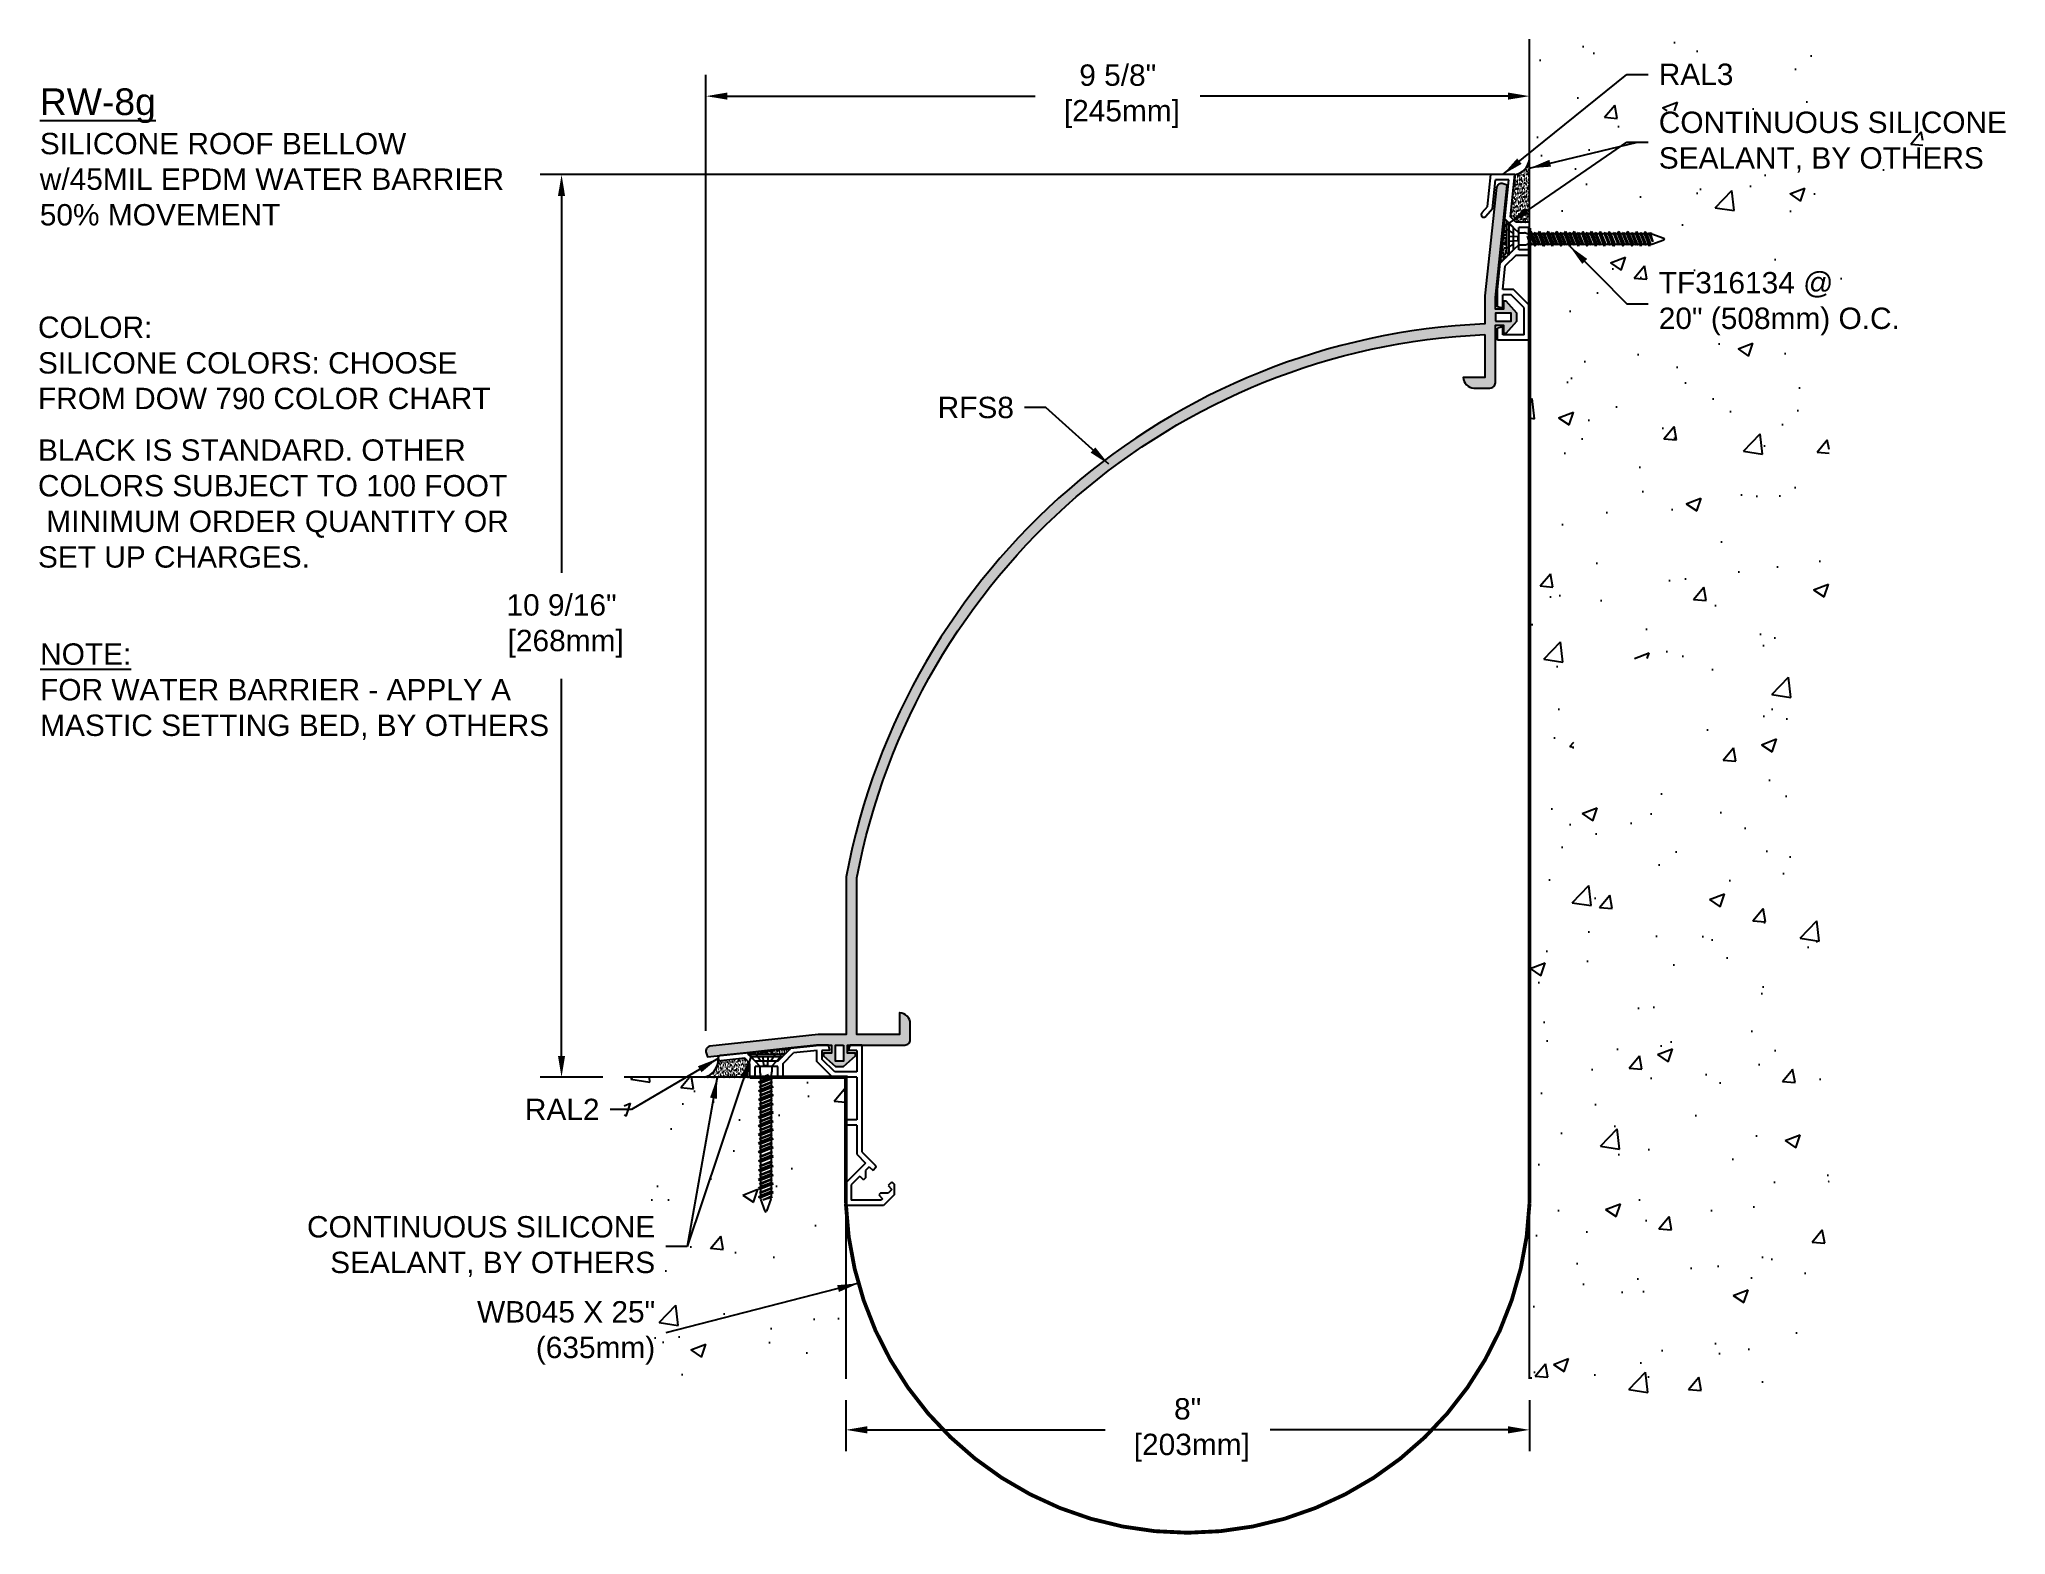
# Model space of a CAD drawing. Header units: inches. Extents: x -0.3 to 22.7, y -0.8 to 16.7.
import ezdxf

# ---------------------------------------------------------------- set-up
doc = ezdxf.new("R2010")
doc.units = ezdxf.units.IN
doc.header["$MEASUREMENT"] = 0
doc.linetypes.add('DASHED', pattern=[0.75, 0.5, -0.25])
for name, color, linetype in [('Anchors', 4, 'Continuous'), ('Conditions', 1, 'Continuous'), ('Dimensions', 3, 'Continuous'), ('Fillers', 2, 'Continuous'), ('Metals', 7, 'Continuous'), ('TEXT', 2, 'Continuous')]:
    doc.layers.add(name, color=color, linetype=linetype)
doc.styles.add('ARIAL', font='arial.ttf')
doc.dimstyles.new('Arial', dxfattribs={"dimtxt": 0.25, "dimasz": 0.25, "dimexe": 0.25, "dimexo": 0.25, "dimgap": 0.25, "dimtad": 0, "dimtih": 1, "dimtoh": 1, "dimdec": 4, "dimzin": 3, "dimdsep": 46, "dimlunit": 4, "dimtxsty": 'ARIAL', "dimcen": 0.25, "dimadec": 0, "dimazin": 0, "dimtfac": 1, "dimtdec": 4, "dimtofl": 0, "dimtmove": 0, "dimatfit": 3, "dimfxl": 0, "dimfrac": 2, "dimtolj": 1, "dimtzin": 0, "dimarcsym": 0})

msp = doc.modelspace()

# ---------------------------------------------------------------- texts
at = {"layer": 'TEXT', "char_height": 0.25, "style": 'ARIAL'}
for s, insert, attachment_point in [('RAL3', (18.67431, 16.29112), 4), ('CONTINUOUS SILICONE\\PSEALANT, BY OTHERS', (18.67431, 15.49932), 4), ('TF316134 @ \\P20" (508mm) O.C.', (18.67431, 13.6081), 4), ('RFS8', (11.12783, 12.39197), 6), ('RAL2', (6.27849, 4.17873), 6), ('CONTINUOUS SILICONE\\PSEALANT, BY OTHERS', (6.92977, 2.57368), 6), ('WB045 X 25"\\P(635mm)', (6.92977, 1.56432), 6)]:
    msp.add_mtext(s, dxfattribs=dict(at, insert=insert, attachment_point=attachment_point))
at = {"layer": 'TEXT', "attachment_point": 1, "style": 'ARIAL'}
for s, insert, char_height, width in [('{\\H0.93985x;\\LRW-8g\\P\\H0.8x;\\lSILICONE ROOF BELLOW\\Pw/45MIL EPDM WATER BARRIER\\P50% MOVEMENT}', (-0.27179, 16.12822), 0.3325, 10.1986292), ('COLOR:{\\L                             \\~\\P}SILICONE COLORS: CHOOSE FROM DOW 790 COLOR CHART', (-0.29331, 13.45754), 0.25, 5.7048662), ('BLACK IS STANDARD. OTHER COLORS SUBJECT TO 100 FOOT  MINIMUM ORDER QUANTITY OR SET UP CHARGES.', (-0.29331, 12.01982), 0.25, 5.5448134), ('{\\LNOTE:}\\PFOR WATER BARRIER - APPLY A MASTIC SETTING BED, BY OTHERS', (-0.2682, 9.63293), 0.25, 6.1216818)]:
    msp.add_mtext(s, dxfattribs=dict(at, insert=insert, char_height=char_height, width=width))

# ---------------------------------------------------------------- blocks, each defined once
blk = doc.blocks.new('*D8')
at = {"layer": 'DEFPOINTS', "color": 0}
for p in [(9.161, 1.027), (17.161, 1.027), (17.161, 0.429)]:
    blk.add_point(p, dxfattribs=at)
at = {"layer": 'Dimensions', "color": 0, "lineweight": -2}
for p, q in [((9.161, 0.777), (9.161, 0.179)), ((17.161, 0.777), (17.161, 0.179)), ((9.411, 0.429), (12.195, 0.429)), ((16.911, 0.429), (14.128, 0.429))]:
    blk.add_line(p, q, dxfattribs=at)
at = {"layer": 'Dimensions', "color": 0}
for points in [[(9.411, 0.471), (9.411, 0.387), (9.161, 0.429)], [(16.911, 0.471), (16.911, 0.387), (17.161, 0.429)]]:
    blk.add_solid(points, dxfattribs=at)
at = {"layer": 'Dimensions', "color": 0, "insert": (13.161, 0.429), "char_height": 0.25, "attachment_point": 5, "style": 'ARIAL'}
blk.add_mtext('\\A1;8"\\P [203mm]', dxfattribs=at)
blk = doc.blocks.new('A$C63CB1885')
for p, q in [((-0.176, 0), (-0.175, 0.018)), ((-0.176, 0), (0.176, 0)), ((-0.176, 0), (-0.07, -0.113)), ((-0.163, 0.029), (0.163, 0.029)), ((0.07, -0.113), (0.176, 0)), ((0.176, 0), (0.175, 0.018)), ((-0.074, -0.251), (0.032, -0.215)), ((-0.07, -0.113), (0.07, -0.113)), ((-0.07, -0.113), (-0.07, -0.18)), ((-0.069, -0.189), (-0.063, -0.215)), ((-0.062, -0.245), (0.032, -0.215)), ((0.032, -0.215), (-0.062, -0.257)), ((-0.062, -0.225), (-0.062, -0.245)), ((0.062, -0.225), (0.062, -0.238)), ((0.069, -0.189), (0.063, -0.215)), ((0.07, -0.113), (0.07, -0.18)), ((-0.086, -0.302), (0.086, -0.251)), ((-0.086, -0.302), (-0.062, -0.289)), ((-0.086, -0.302), (-0.062, -0.315)), ((-0.086, -0.403), (0.086, -0.353)), ((-0.086, -0.403), (-0.062, -0.391)), ((-0.086, -0.403), (-0.062, -0.416)), ((-0.086, -0.505), (0.086, -0.454)), ((-0.074, -0.251), (-0.062, -0.245)), ((-0.074, -0.251), (-0.062, -0.257)), ((-0.074, -0.353), (0.074, -0.302)), ((-0.074, -0.353), (-0.062, -0.346)), ((-0.074, -0.353), (-0.062, -0.359)), ((-0.074, -0.454), (0.074, -0.403)), ((-0.074, -0.454), (-0.062, -0.448)), ((-0.074, -0.454), (-0.062, -0.46)), ((0.062, -0.238), (-0.062, -0.289)), ((-0.062, -0.257), (-0.062, -0.289)), ((0.062, -0.264), (-0.062, -0.315)), ((-0.062, -0.346), (0.062, -0.296)), ((0.062, -0.308), (-0.062, -0.359)), ((-0.062, -0.315), (-0.062, -0.346)), ((0.062, -0.34), (-0.062, -0.391)), ((-0.062, -0.359), (-0.062, -0.391)), ((0.062, -0.366), (-0.062, -0.416)), ((-0.062, -0.448), (0.062, -0.397)), ((0.062, -0.41), (-0.062, -0.46)), ((-0.062, -0.416), (-0.062, -0.448)), ((0.062, -0.441), (-0.062, -0.492)), ((0.086, -0.251), (0.062, -0.238)), ((0.086, -0.251), (0.062, -0.264)), ((0.062, -0.264), (0.062, -0.296)), ((0.074, -0.302), (0.062, -0.296)), ((0.074, -0.302), (0.062, -0.308)), ((0.062, -0.308), (0.062, -0.34)), ((0.086, -0.353), (0.062, -0.34)), ((0.086, -0.353), (0.062, -0.366)), ((0.062, -0.366), (0.062, -0.397)), ((0.074, -0.403), (0.062, -0.397)), ((0.074, -0.403), (0.062, -0.41)), ((0.062, -0.41), (0.062, -0.441)), ((0.086, -0.454), (0.062, -0.441)), ((0.086, -0.454), (0.062, -0.467)), ((-0.086, -0.505), (-0.062, -0.492)), ((-0.086, -0.505), (-0.062, -0.518)), ((-0.086, -0.607), (0.086, -0.556)), ((-0.086, -0.607), (-0.062, -0.594)), ((-0.086, -0.607), (-0.062, -0.619)), ((-0.086, -0.708), (0.086, -0.657)), ((-0.074, -0.556), (0.074, -0.505)), ((-0.074, -0.556), (-0.062, -0.55)), ((-0.074, -0.556), (-0.062, -0.562)), ((-0.074, -0.657), (0.074, -0.607)), ((-0.074, -0.657), (-0.062, -0.651)), ((-0.074, -0.657), (-0.062, -0.664)), ((-0.062, -0.46), (-0.062, -0.492)), ((0.062, -0.467), (-0.062, -0.518)), ((-0.062, -0.55), (0.062, -0.499)), ((0.062, -0.511), (-0.062, -0.562)), ((-0.062, -0.518), (-0.062, -0.55)), ((0.062, -0.543), (-0.062, -0.594)), ((-0.062, -0.562), (-0.062, -0.594)), ((0.062, -0.569), (-0.062, -0.619)), ((-0.062, -0.651), (0.062, -0.6)), ((0.062, -0.613), (-0.062, -0.664)), ((-0.062, -0.619), (-0.062, -0.651)), ((0.062, -0.644), (-0.062, -0.695)), ((-0.062, -0.664), (-0.062, -0.695)), ((0.062, -0.67), (-0.062, -0.721)), ((0.062, -0.467), (0.062, -0.499)), ((0.074, -0.505), (0.062, -0.499)), ((0.074, -0.505), (0.062, -0.511)), ((0.062, -0.511), (0.062, -0.543)), ((0.086, -0.556), (0.062, -0.543)), ((0.086, -0.556), (0.062, -0.569)), ((0.062, -0.569), (0.062, -0.6)), ((0.074, -0.607), (0.062, -0.6)), ((0.074, -0.607), (0.062, -0.613)), ((0.062, -0.613), (0.062, -0.644)), ((0.086, -0.657), (0.062, -0.644)), ((0.086, -0.657), (0.062, -0.67)), ((0.062, -0.67), (0.062, -0.702)), ((-0.086, -0.708), (-0.062, -0.695)), ((-0.086, -0.708), (-0.062, -0.721)), ((-0.086, -0.81), (0.086, -0.759)), ((-0.086, -0.81), (-0.062, -0.797)), ((-0.086, -0.81), (-0.062, -0.823)), ((-0.086, -0.911), (0.086, -0.86)), ((-0.086, -0.911), (-0.062, -0.898)), ((-0.086, -0.911), (-0.062, -0.924)), ((-0.074, -0.759), (0.074, -0.708)), ((-0.074, -0.759), (-0.062, -0.753)), ((-0.074, -0.759), (-0.062, -0.765)), ((-0.074, -0.86), (0.074, -0.81)), ((-0.074, -0.86), (-0.062, -0.854)), ((-0.074, -0.86), (-0.062, -0.867)), ((-0.074, -0.962), (0.074, -0.911)), ((-0.062, -0.753), (0.062, -0.702)), ((0.062, -0.714), (-0.062, -0.765)), ((-0.062, -0.721), (-0.062, -0.753)), ((0.062, -0.746), (-0.062, -0.797)), ((-0.062, -0.765), (-0.062, -0.797)), ((0.062, -0.772), (-0.062, -0.823)), ((-0.062, -0.854), (0.062, -0.804)), ((0.062, -0.816), (-0.062, -0.867)), ((-0.062, -0.823), (-0.062, -0.854)), ((0.062, -0.848), (-0.062, -0.898)), ((-0.062, -0.867), (-0.062, -0.898)), ((0.062, -0.873), (-0.062, -0.924)), ((-0.062, -0.956), (0.062, -0.905)), ((0.062, -0.917), (-0.062, -0.968)), ((0.074, -0.708), (0.062, -0.702)), ((0.074, -0.708), (0.062, -0.714)), ((0.062, -0.714), (0.062, -0.746)), ((0.086, -0.759), (0.062, -0.746)), ((0.086, -0.759), (0.062, -0.772)), ((0.062, -0.772), (0.062, -0.804)), ((0.074, -0.81), (0.062, -0.804)), ((0.074, -0.81), (0.062, -0.816)), ((0.062, -0.816), (0.062, -0.848)), ((0.086, -0.86), (0.062, -0.848)), ((0.086, -0.86), (0.062, -0.873)), ((0.062, -0.873), (0.062, -0.905)), ((0.074, -0.911), (0.062, -0.905)), ((0.074, -0.911), (0.062, -0.917)), ((0.062, -0.917), (0.062, -0.949)), ((-0.086, -1.013), (0.086, -0.962)), ((-0.086, -1.013), (-0.062, -1)), ((-0.086, -1.013), (-0.062, -1.026)), ((-0.086, -1.114), (0.086, -1.064)), ((-0.086, -1.114), (-0.062, -1.101)), ((-0.086, -1.114), (-0.062, -1.127)), ((-0.074, -0.962), (-0.062, -0.956)), ((-0.074, -0.962), (-0.062, -0.968)), ((-0.074, -1.064), (0.074, -1.013)), ((-0.074, -1.064), (-0.062, -1.057)), ((-0.074, -1.064), (-0.062, -1.07)), ((-0.074, -1.171), (0.074, -1.121)), ((-0.062, -0.924), (-0.062, -0.956)), ((0.062, -0.949), (-0.062, -1)), ((-0.062, -0.968), (-0.062, -1)), ((0.062, -0.975), (-0.062, -1.026)), ((-0.062, -1.057), (0.062, -1.007)), ((0.062, -1.019), (-0.062, -1.07)), ((-0.062, -1.026), (-0.062, -1.057)), ((0.062, -1.051), (-0.062, -1.101)), ((-0.062, -1.07), (-0.062, -1.101)), ((0.062, -1.077), (-0.062, -1.127)), ((-0.062, -1.165), (0.062, -1.115)), ((0.062, -1.127), (-0.062, -1.178)), ((-0.062, -1.127), (-0.062, -1.165)), ((0.086, -0.962), (0.062, -0.949)), ((0.086, -0.962), (0.062, -0.975)), ((0.062, -0.975), (0.062, -1.007)), ((0.074, -1.013), (0.062, -1.007)), ((0.074, -1.013), (0.062, -1.019)), ((0.062, -1.019), (0.062, -1.051)), ((0.086, -1.064), (0.062, -1.051)), ((0.086, -1.064), (0.062, -1.077)), ((0.062, -1.077), (0.062, -1.115)), ((0.074, -1.121), (0.062, -1.115)), ((0.074, -1.121), (0.062, -1.127)), ((0.062, -1.127), (0.062, -1.159)), ((-0.086, -1.222), (0.086, -1.171)), ((-0.086, -1.222), (-0.062, -1.209)), ((-0.086, -1.222), (-0.062, -1.235)), ((-0.086, -1.332), (0.086, -1.282)), ((-0.086, -1.332), (-0.062, -1.319)), ((-0.086, -1.332), (-0.062, -1.345)), ((-0.074, -1.171), (-0.062, -1.165)), ((-0.074, -1.171), (-0.062, -1.178)), ((-0.074, -1.282), (0.074, -1.231)), ((-0.074, -1.282), (-0.062, -1.275)), ((-0.074, -1.282), (-0.062, -1.288)), ((-0.074, -1.387), (0.074, -1.336)), ((0.062, -1.159), (-0.062, -1.209)), ((-0.062, -1.178), (-0.062, -1.209)), ((0.062, -1.184), (-0.062, -1.235)), ((-0.062, -1.275), (0.062, -1.225)), ((-0.062, -1.235), (-0.062, -1.275)), ((0.062, -1.237), (-0.062, -1.288)), ((0.062, -1.269), (-0.062, -1.319)), ((-0.062, -1.288), (-0.062, -1.319)), ((0.062, -1.295), (-0.062, -1.345)), ((-0.062, -1.381), (0.062, -1.33)), ((0.062, -1.343), (-0.062, -1.393)), ((-0.062, -1.345), (-0.062, -1.381)), ((0.062, -1.374), (-0.062, -1.425)), ((0.086, -1.171), (0.062, -1.159)), ((0.086, -1.171), (0.062, -1.184)), ((0.062, -1.184), (0.062, -1.225)), ((0.074, -1.231), (0.062, -1.225)), ((0.074, -1.231), (0.062, -1.237)), ((0.062, -1.237), (0.062, -1.269)), ((0.086, -1.282), (0.062, -1.269)), ((0.086, -1.282), (0.062, -1.295)), ((0.062, -1.295), (0.062, -1.33)), ((0.074, -1.336), (0.062, -1.33)), ((0.074, -1.336), (0.062, -1.343)), ((0.062, -1.343), (0.062, -1.374)), ((0.086, -1.387), (0.062, -1.374)), ((-0.086, -1.438), (0.086, -1.387)), ((-0.086, -1.438), (-0.062, -1.425)), ((-0.086, -1.438), (-0.062, -1.451)), ((-0.086, -1.54), (0.086, -1.489)), ((-0.086, -1.54), (-0.062, -1.527)), ((-0.086, -1.54), (-0.062, -1.553)), ((-0.086, -1.643), (0.086, -1.592)), ((-0.074, -1.387), (-0.062, -1.381)), ((-0.074, -1.387), (-0.062, -1.393)), ((-0.074, -1.489), (0.074, -1.439)), ((-0.074, -1.489), (-0.062, -1.483)), ((-0.074, -1.489), (-0.062, -1.496)), ((-0.074, -1.592), (0.074, -1.541)), ((-0.074, -1.592), (-0.062, -1.586)), ((-0.074, -1.592), (-0.062, -1.598)), ((-0.062, -1.393), (-0.062, -1.425)), ((0.062, -1.4), (-0.062, -1.451)), ((-0.062, -1.483), (0.062, -1.433)), ((0.062, -1.445), (-0.062, -1.496)), ((-0.062, -1.451), (-0.062, -1.483)), ((0.062, -1.477), (-0.062, -1.527)), ((-0.062, -1.496), (-0.062, -1.527)), ((0.062, -1.502), (-0.062, -1.553)), ((-0.062, -1.586), (0.062, -1.535)), ((0.062, -1.547), (-0.062, -1.598)), ((-0.062, -1.553), (-0.062, -1.586)), ((0.062, -1.579), (-0.062, -1.63)), ((-0.062, -1.598), (-0.062, -1.63)), ((0.062, -1.605), (-0.062, -1.655)), ((0.086, -1.387), (0.062, -1.4)), ((0.062, -1.4), (0.062, -1.433)), ((0.074, -1.439), (0.062, -1.433)), ((0.074, -1.439), (0.062, -1.445)), ((0.062, -1.445), (0.062, -1.477)), ((0.086, -1.489), (0.062, -1.477)), ((0.086, -1.489), (0.062, -1.502)), ((0.062, -1.502), (0.062, -1.535)), ((0.074, -1.541), (0.062, -1.535)), ((0.074, -1.541), (0.062, -1.547)), ((0.062, -1.547), (0.062, -1.579)), ((0.086, -1.592), (0.062, -1.579)), ((0.086, -1.592), (0.062, -1.605)), ((0.062, -1.605), (0.062, -1.652)), ((-0.086, -1.643), (-0.062, -1.63)), ((-0.086, -1.643), (-0.062, -1.655)), ((-0.06, -1.668), (-0.01, -1.81)), ((-0.034, -1.679), (0.062, -1.636)), ((-0.034, -1.679), (0.074, -1.643)), ((0.062, -1.649), (-0.034, -1.679)), ((0.06, -1.668), (0.01, -1.81)), ((0.074, -1.643), (0.062, -1.636)), ((0.074, -1.643), (0.062, -1.649))]:
    blk.add_line(p, q)
at = {"linetype": 'DASHED', "ltscale": 0.025}
for p, q in [((-0.113, 0.029), (-0.024, -0.106)), ((-0.024, -0.106), (-0.031, 0.028)), ((0.024, -0.106), (0.031, 0.029)), ((0.112, 0.029), (0.024, -0.106)), ((-0.024, -0.106), (0.024, -0.106))]:
    blk.add_line(p, q, dxfattribs=at)
for centre, radius, start, end in [((-0.163, 0.017), 0.0112, 90, 175), ((0.163, 0.017), 0.0112, 5, 90), ((-0.023, -0.18), 0.0465, 180, 191.9357), ((-0.109, -0.225), 0.0465, 0, 11.9357), ((0.109, -0.225), 0.0465, 168.0643, 180), ((0.023, -0.18), 0.0465, 348.0643, 0), ((-0.016, -1.652), 0.0465, 183.9476, 199.3058), ((0, -1.806), 0.0106, 204.1001, 335.8999), ((0.016, -1.652), 0.0465, 340.6942, 0)]:
    blk.add_arc(centre, radius, start, end)
blk = doc.blocks.new('TF316134')
blk.add_blockref('A$C63CB1885', (0, -0.0285))
blk = doc.blocks.new('*D9')
at = {"layer": 'DEFPOINTS', "color": 0}
for p in [(5.834, 15.119), (16.99, 15.119), (6.566, 4.556)]:
    blk.add_point(p, dxfattribs=at)
at = {"layer": 'Dimensions', "color": 0, "lineweight": -2}
for p, q in [((16.74, 15.119), (5.584, 15.119)), ((5.834, 14.869), (5.834, 10.458)), ((5.834, 4.806), (5.834, 9.217)), ((6.316, 4.556), (5.584, 4.556))]:
    blk.add_line(p, q, dxfattribs=at)
at = {"layer": 'Dimensions', "color": 0}
for points in [[(5.792, 14.869), (5.875, 14.869), (5.834, 15.119)], [(5.792, 4.806), (5.875, 4.806), (5.834, 4.556)]]:
    blk.add_solid(points, dxfattribs=at)
at = {"layer": 'Dimensions', "color": 0, "insert": (5.834, 9.837), "char_height": 0.25, "attachment_point": 5, "style": 'ARIAL'}
blk.add_mtext('\\A1;10 9/16"\\P [268mm]', dxfattribs=at)
blk = doc.blocks.new('*D10')
at = {"layer": 'DEFPOINTS', "color": 0}
for p in [(17.161, 16.037), (17.161, 15.193), (7.524, 4.847)]:
    blk.add_point(p, dxfattribs=at)
at = {"layer": 'Dimensions', "color": 0, "lineweight": -2}
for p, q in [((7.524, 5.097), (7.524, 16.287)), ((17.161, 15.443), (17.161, 16.287)), ((7.774, 16.037), (11.376, 16.037)), ((16.911, 16.037), (13.309, 16.037))]:
    blk.add_line(p, q, dxfattribs=at)
at = {"layer": 'Dimensions', "color": 0}
for points in [[(7.774, 16.079), (7.774, 15.996), (7.524, 16.037)], [(16.911, 16.079), (16.911, 15.996), (17.161, 16.037)]]:
    blk.add_solid(points, dxfattribs=at)
at = {"layer": 'Dimensions', "color": 0, "insert": (12.343, 16.037), "char_height": 0.25, "attachment_point": 5, "style": 'ARIAL'}
blk.add_mtext('\\A1;9 5/8"\\P [245mm]', dxfattribs=at)
blk = doc.blocks.new('RAL2')
for p, q in [((-0.797, 1.687), (-0.642, 1.843)), ((-0.345, 1.875), (-0.642, 1.843)), ((-0.205, 1.875), (-0.345, 1.875)), ((-0.188, 1.813), (-0.205, 1.875)), ((0.03, 1.813), (0.047, 1.875)), ((0.187, 1.875), (0.047, 1.875)), ((0.187, 1.875), (0.187, 0.625)), ((-1.497, 1.72), (-1.497, 1.718)), ((-1.162, 1.787), (-1.47, 1.753)), ((-1.185, 1.722), (-1.464, 1.692)), ((-1.125, 1.662), (-1.185, 1.722)), ((-1.062, 1.687), (-1.162, 1.787)), ((-1.125, 1.5), (-1.125, 1.662)), ((-0.797, 1.687), (-1.062, 1.687)), ((-0.797, 1.625), (-1.062, 1.625)), ((-1.062, 1.5), (-1.062, 1.625)), ((-0.797, 1.5), (-0.797, 1.625)), ((-0.735, 1.662), (-0.613, 1.784)), ((-0.735, 1.5), (-0.735, 1.662)), ((-0.338, 1.813), (-0.613, 1.784)), ((-0.345, 1.813), (-0.345, 1.687)), ((-0.158, 1.5), (-0.345, 1.687)), ((-0.188, 1.813), (-0.283, 1.813)), ((-0.283, 1.813), (-0.283, 1.713)), ((-0.132, 1.562), (-0.283, 1.713)), ((0.125, 1.813), (0.03, 1.813)), ((0.125, 1.813), (0.125, 1.562)), ((-1.062, 1.5), (-1.125, 1.5)), ((-0.735, 1.5), (-0.797, 1.5)), ((0.125, 1.5), (-0.158, 1.5)), ((0.125, 1.562), (-0.132, 1.562)), ((0.125, 1.5), (0.125, 1)), ((0, 1), (0, 0.938)), ((0.125, 1), (0, 1)), ((0.125, 0.938), (0, 0.938)), ((0.125, 0.938), (0.125, 0.599)), ((0.228, 0.496), (0, 0.268)), ((0.125, 0.599), (0.228, 0.496)), ((0.187, 0.625), (0.346, 0.466)), ((0, 0.268), (0, 0)), ((0.163, 0.343), (0.062, 0.242)), ((0.062, 0.242), (0.062, 0.062)), ((0.163, 0.343), (0.206, 0.299)), ((0.228, 0.321), (0.206, 0.299)), ((0.272, 0.452), (0.228, 0.408)), ((0.228, 0.408), (0.228, 0.321)), ((0.272, 0.452), (0.316, 0.408)), ((0.346, 0.438), (0.316, 0.408)), ((0.522, 0.261), (0.493, 0.232)), ((0.493, 0.232), (0.537, 0.187)), ((0.551, 0.261), (0.563, 0.249)), ((0.563, 0.249), (0.563, 0.125)), ((0.438, 0), (0, 0)), ((0.412, 0.062), (0.062, 0.062)), ((0.405, 0.144), (0.383, 0.122)), ((0.383, 0.122), (0.428, 0.077)), ((0.493, 0.143), (0.405, 0.144)), ((0.428, 0.077), (0.412, 0.062)), ((0.563, 0.125), (0.438, 0)), ((0.537, 0.187), (0.493, 0.143))]:
    blk.add_line(p, q)
for centre, radius, start, end in [((-1.467, 1.723), 0.03, 96.1768, 186.1768), ((-1.467, 1.721), 0.03, 186.1768, 276.1768), ((0.332, 0.452), 0.02, 315, 45), ((0.537, 0.247), 0.02, 45, 135)]:
    blk.add_arc(centre, radius, start, end)
blk = doc.blocks.new('RAL3')
for p, q in [((-0.493, 1.563), (-0.454, 1.938)), ((-0.171, 1.938), (-0.454, 1.938)), ((-0.434, 1.537), (-0.398, 1.876)), ((-0.24, 1.876), (-0.398, 1.876)), ((-0.288, 1.421), (-0.24, 1.876)), ((-0.223, 1.444), (-0.171, 1.938)), ((-0.493, 1.563), (-0.558, 1.489)), ((-0.434, 1.537), (-0.511, 1.449)), ((-0.187, 1.32), (-0.288, 1.421)), ((-0.161, 1.383), (-0.223, 1.444)), ((0, 1.383), (-0.161, 1.383)), ((0, 1.32), (0, 1.383)), ((-0.187, 1.056), (-0.187, 1.32)), ((0, 1.32), (-0.125, 1.32)), ((-0.125, 1.056), (-0.125, 1.32)), ((-0.187, 1.056), (-0.343, 0.9)), ((-0.161, 0.993), (-0.283, 0.871)), ((0, 0.993), (-0.161, 0.993)), ((0, 1.056), (-0.125, 1.056)), ((0, 0.993), (0, 1.056)), ((-0.375, 0.593), (-0.343, 0.9)), ((-0.313, 0.593), (-0.283, 0.871)), ((-0.375, 0.392), (-0.375, 0.593)), ((-0.187, 0.593), (-0.313, 0.593)), ((-0.313, 0.375), (-0.313, 0.531)), ((-0.213, 0.531), (-0.313, 0.531)), ((-0.062, 0.38), (-0.213, 0.531)), ((0, 0.406), (-0.187, 0.593)), ((-0.313, 0.375), (-0.375, 0.392)), ((-0.062, 0.062), (-0.062, 0.38)), ((0, 0), (0, 0.406)), ((-0.313, 0.157), (-0.375, 0.14)), ((-0.375, 0), (-0.375, 0.14)), ((0, 0), (-0.375, 0)), ((-0.313, 0.062), (-0.313, 0.157)), ((-0.062, 0.062), (-0.313, 0.062))]:
    blk.add_line(p, q)
blk.add_arc((-0.534, 1.469), 0.031, 138.8174, 318.8174)
blk = doc.blocks.new('RFS8 at 8RW')
h = blk.add_hatch(color=256)
h.dxf.hatch_style = 1
h.paths.add_polyline_path([(7.907, 10.063), (7.859, 10.079, 0.414214), (7.782, 10.035), (7.644, 8.767), (7.644, 8.439, 0.348548), (0.172, 1.97), (0.172, 0.125), (-0.156, 0.125), (-1.424, -0.013, 0.450136), (-1.466, -0.097), (-1.452, -0.138), (-0.14, 0), (0, 0), (0, -0.094), (-0.094, -0.094), (-0.094, -0.125), (0.047, -0.25), (0.094, -0.25), (0.141, -0.25), (0.281, -0.125), (0.281, -0.094), (0.188, -0.094), (0.188, 0), (0.859, 0, 0.414214), (0.922, 0.062), (0.922, 0.251, 0.416578), (0.797, 0.375), (0.797, 0.125), (0.297, 0.125), (0.297, 1.958, -0.347939), (7.644, 8.314), (7.644, 7.814), (7.394, 7.814, 0.416578), (7.518, 7.689), (7.706, 7.689, 0.414214), (7.769, 7.751), (7.769, 8.423), (7.863, 8.423), (7.863, 8.329), (7.894, 8.329), (8.019, 8.47), (8.019, 8.517), (8.019, 8.564), (7.894, 8.704), (7.863, 8.704), (7.863, 8.611), (7.769, 8.611), (7.769, 8.75)])
h.paths.add_polyline_path([(7.769, 8.564), (7.956, 8.564), (7.956, 8.47), (7.769, 8.47), (7.769, 8.517)], flags=16)
h.paths.add_polyline_path([(0.141, 0), (0.141, -0.188), (0.047, -0.188), (0.047, 0), (0.094, 0)], flags=16)
blk.add_lwpolyline([(7.644, 8.314), (7.644, 7.814), (7.394, 7.814), (7.394, 7.813, 0.414214), (7.518, 7.689), (7.706, 7.689, 0.414214), (7.769, 7.751), (7.769, 8.423), (7.863, 8.423), (7.863, 8.329), (7.894, 8.329), (8.019, 8.47), (8.019, 8.517), (8.019, 8.564), (7.894, 8.704), (7.863, 8.704), (7.863, 8.611), (7.769, 8.611), (7.769, 8.75), (7.907, 10.063), (7.859, 10.079, 0.414214), (7.782, 10.035), (7.644, 8.767), (7.644, 8.439, 0.348548), (0.172, 1.97), (0.172, 0.125), (-0.156, 0.125), (-1.424, -0.013, 0.414214), (-1.468, -0.09), (-1.452, -0.138), (-0.14, 0), (0, 0), (0, -0.094), (-0.094, -0.094), (-0.094, -0.125), (0.047, -0.25), (0.094, -0.25), (0.141, -0.25), (0.281, -0.125), (0.281, -0.094), (0.188, -0.094), (0.188, 0), (0.859, 0, 0.414214), (0.922, 0.062), (0.922, 0.251, 0.414214), (0.798, 0.375), (0.797, 0.375), (0.797, 0.125), (0.297, 0.125), (0.297, 1.958, -0.347939), (7.644, 8.314)], format="xyb")
for points in [[(7.769, 8.47), (7.956, 8.47), (7.956, 8.564), (7.769, 8.564), (7.769, 8.517)], [(0.141, 0), (0.141, -0.188), (0.047, -0.188), (0.047, 0), (0.094, 0)]]:
    blk.add_lwpolyline(points, close=True)

# ---------------------------------------------------------------- dimensions: what is measured, and where the dimension line sits
at = {"layer": 'Dimensions'}
for base, p1, p2, picture, middle in [((17.16112, 16.03734), (7.52405, 4.84737), (17.16112, 15.19349), '*D10', (12.34259, 16.03734)), ((17.16112, 0.42915), (9.16112, 1.02653), (17.16112, 1.02653), '*D8', (13.16112, 0.42915))]:
    dim = msp.add_linear_dim(base=base, p1=p1, p2=p2, dimstyle='Arial', override={"dimpost": '\\X'}, dxfattribs=at)
    dim.commit()
    dim.dimension.update_dxf_attribs({"geometry": picture, "text_midpoint": middle, "dimtype": 160})
dim = msp.add_linear_dim(base=(5.83358, 15.11891), p1=(6.56643, 4.55591), p2=(16.98982, 15.11891), angle=90, dimstyle='Arial', override={"dimpost": '\\X'}, dxfattribs=at)
dim.commit()
dim.dimension.update_dxf_attribs({"geometry": '*D9', "text_midpoint": (5.83358, 9.83741), "dimtype": 160})

# ---------------------------------------------------------------- hatches: boundary and pattern name
at = {"layer": 'Conditions'}
h = msp.add_hatch(dxfattribs=at)
h.set_pattern_fill('AR-CONC', color=256, scale=0.25)
h.set_pattern_definition([(50, (-4.6967, -4.4246), (1.79315, -0.15688), [0.1875, -2.0625]), (355, (-4.6967, -4.4246), (-0.34688, 1.88048), [0.15, -1.65]), (100.4514, (-4.5473, -4.4376), (1.44627, 1.7236), [0.15935, -1.752855]), (46.184, (-4.6967, -3.9246), (2.6681, -0.4138), [0.28125, -3.09375]), (96.636, (-4.4744, -3.959), (2.33665, 2.4353), [0.23903, -2.62928]), (351.184, (-4.6967, -3.9246), (2.33665, 2.4353), [0.225, -2.475]), (21, (-4.4467, -4.0496), (1.49227, -1.00655), [0.1875, -2.0625]), (326, (-4.4467, -4.0496), (0.60829, 1.81288), [0.15, -1.65]), (71.4514, (-4.3223, -4.1335), (2.10056, 0.80633), [0.15935, -1.752855]), (37.5, (-4.6967, -4.4246), (0.0304, 0.832235), [0, -1.63, 0, -1.675, 0, -1.65625]), (7.5, (-4.6967, -4.4246), (0.657674, 0.98603), [0, -0.955, 0, -1.5925, 0, -0.63125]), (327.5, (-5.2542, -4.4246), (1.334556, -0.056387), [0, -0.625, 0, -1.95, 0, -2.5875]), (317.5, (-5.5042, -4.4246), (1.457965, 0.250262), [0, -0.8125, 0, -1.295, 0, -1.8375])])
h.paths.add_polyline_path([(20.66725, 16.70205), (17.16112, 16.70205), (17.16112, 0.67559), (20.66725, 0.67559)])
edge = h.paths.add_edge_path(flags=16)
edge.add_line((18.56666, 14.28037), (18.55368, 14.30448))
edge.add_line((18.55368, 14.30448), (18.52209, 14.30448))
edge.add_line((18.52209, 14.30448), (18.51587, 14.29292))
edge.add_line((18.51587, 14.29292), (18.50966, 14.30447))
edge.add_line((18.50966, 14.30447), (18.47737, 14.30447))
edge.add_line((18.47737, 14.30447), (18.46439, 14.28037))
edge.add_line((18.46439, 14.28037), (18.45142, 14.30447))
edge.add_line((18.45142, 14.30447), (18.41982, 14.30447))
edge.add_line((18.41982, 14.30447), (18.41361, 14.29292))
edge.add_line((18.41361, 14.29292), (18.4074, 14.30447))
edge.add_line((18.4074, 14.30447), (18.37511, 14.30446))
edge.add_line((18.37511, 14.30446), (18.36213, 14.28037))
edge.add_line((18.36213, 14.28037), (18.34916, 14.30446))
edge.add_line((18.34916, 14.30446), (18.31756, 14.30446))
edge.add_line((18.31756, 14.30446), (18.31135, 14.29292))
edge.add_line((18.31135, 14.29292), (18.30515, 14.30446))
edge.add_line((18.30515, 14.30446), (18.26947, 14.30446))
edge.add_line((18.26947, 14.30446), (18.2565, 14.28037))
edge.add_line((18.2565, 14.28037), (18.24353, 14.30445))
edge.add_line((18.24353, 14.30445), (18.21192, 14.30445))
edge.add_line((18.21192, 14.30445), (18.20572, 14.29292))
edge.add_line((18.20572, 14.29292), (18.19952, 14.30445))
edge.add_line((18.19952, 14.30445), (18.15934, 14.30445))
edge.add_line((18.15934, 14.30445), (18.14637, 14.28037))
edge.add_line((18.14637, 14.28037), (18.13341, 14.30445))
edge.add_line((18.13341, 14.30445), (18.10179, 14.30444))
edge.add_line((18.10179, 14.30444), (18.09559, 14.29292))
edge.add_line((18.09559, 14.29292), (18.08939, 14.30444))
edge.add_line((18.08939, 14.30444), (18.05145, 14.30444))
edge.add_line((18.05145, 14.30444), (18.03849, 14.28037))
edge.add_line((18.03849, 14.28037), (18.02553, 14.30444))
edge.add_line((18.02553, 14.30444), (17.99385, 14.30443))
edge.add_line((17.99385, 14.30443), (17.99387, 14.30438))
edge.add_line((17.99387, 14.30438), (17.98771, 14.29292))
edge.add_line((17.98771, 14.29292), (17.98152, 14.30443))
edge.add_line((17.98152, 14.30443), (17.94988, 14.30443))
edge.add_line((17.94988, 14.30443), (17.93693, 14.28037))
edge.add_line((17.93693, 14.28037), (17.92398, 14.30443))
edge.add_line((17.92398, 14.30443), (17.89229, 14.30443))
edge.add_line((17.89229, 14.30443), (17.89231, 14.30438))
edge.add_line((17.89231, 14.30438), (17.88615, 14.29292))
edge.add_line((17.88615, 14.29292), (17.87996, 14.30443))
edge.add_line((17.87996, 14.30443), (17.84832, 14.30442))
edge.add_line((17.84832, 14.30442), (17.83537, 14.28037))
edge.add_line((17.83537, 14.28037), (17.82242, 14.30442))
edge.add_line((17.82242, 14.30442), (17.79073, 14.30442))
edge.add_line((17.79073, 14.30442), (17.79075, 14.30438))
edge.add_line((17.79075, 14.30438), (17.78459, 14.29292))
edge.add_line((17.78459, 14.29292), (17.7784, 14.30442))
edge.add_line((17.7784, 14.30442), (17.74675, 14.30442))
edge.add_line((17.74675, 14.30442), (17.73381, 14.28037))
edge.add_line((17.73381, 14.28037), (17.72086, 14.30441))
edge.add_line((17.72086, 14.30441), (17.68917, 14.30441))
edge.add_line((17.68917, 14.30441), (17.68919, 14.30438))
edge.add_line((17.68919, 14.30438), (17.68302, 14.29292))
edge.add_line((17.68302, 14.29292), (17.67684, 14.30441))
edge.add_line((17.67684, 14.30441), (17.64518, 14.30441))
edge.add_line((17.64518, 14.30441), (17.63224, 14.28037))
edge.add_line((17.63224, 14.28037), (17.6193, 14.30441))
edge.add_line((17.6193, 14.30441), (17.58762, 14.3044))
edge.add_line((17.58762, 14.3044), (17.58762, 14.30438))
edge.add_line((17.58762, 14.30438), (17.58146, 14.29292))
edge.add_line((17.58146, 14.29292), (17.57529, 14.3044))
edge.add_line((17.57529, 14.3044), (17.54362, 14.3044))
edge.add_line((17.54362, 14.3044), (17.53068, 14.28037))
edge.add_line((17.53068, 14.28037), (17.51774, 14.3044))
edge.add_line((17.51774, 14.3044), (17.48606, 14.3044))
edge.add_line((17.48606, 14.3044), (17.48606, 14.30438))
edge.add_line((17.48606, 14.30438), (17.4799, 14.29292))
edge.add_line((17.4799, 14.29292), (17.47373, 14.30439))
edge.add_line((17.47373, 14.30439), (17.44205, 14.30439))
edge.add_line((17.44205, 14.30439), (17.42912, 14.28037))
edge.add_line((17.42912, 14.28037), (17.41618, 14.30439))
edge.add_line((17.41618, 14.30439), (17.3845, 14.30439))
edge.add_line((17.3845, 14.30439), (17.3845, 14.30438))
edge.add_line((17.3845, 14.30438), (17.37834, 14.29292))
edge.add_line((17.37834, 14.29292), (17.37217, 14.30439))
edge.add_line((17.37217, 14.30439), (17.34048, 14.30438))
edge.add_line((17.34048, 14.30438), (17.32756, 14.28037))
edge.add_line((17.32756, 14.28037), (17.31463, 14.30438))
edge.add_line((17.31463, 14.30438), (17.28294, 14.30438))
edge.add_line((17.28294, 14.30438), (17.27677, 14.29292))
edge.add_line((17.27677, 14.29292), (17.27061, 14.30438))
edge.add_line((17.27061, 14.30438), (17.23892, 14.30438))
edge.add_line((17.23892, 14.30438), (17.22599, 14.28037))
edge.add_line((17.22599, 14.28037), (17.21307, 14.30437))
edge.add_line((17.21307, 14.30437), (17.18137, 14.30437))
edge.add_line((17.18137, 14.30437), (17.17521, 14.29292))
edge.add_line((17.17521, 14.29292), (17.16905, 14.30437))
edge.add_line((17.16905, 14.30437), (17.21307, 14.30437))
edge.add_line((17.21307, 14.30437), (17.16229, 14.42887))
edge.add_line((17.16229, 14.42887), (17.17521, 14.45287))
edge.add_line((17.17521, 14.45287), (17.18814, 14.42887))
edge.add_line((17.18814, 14.42887), (17.21983, 14.42887))
edge.add_line((17.21983, 14.42887), (17.22599, 14.44031))
edge.add_line((17.22599, 14.44031), (17.23216, 14.42887))
edge.add_line((17.23216, 14.42887), (17.26385, 14.42887))
edge.add_line((17.26385, 14.42887), (17.27677, 14.45287))
edge.add_line((17.27677, 14.45287), (17.2897, 14.42887))
edge.add_line((17.2897, 14.42887), (17.32139, 14.42887))
edge.add_line((17.32139, 14.42887), (17.32756, 14.44031))
edge.add_line((17.32756, 14.44031), (17.33372, 14.42887))
edge.add_line((17.33372, 14.42887), (17.36541, 14.42887))
edge.add_line((17.36541, 14.42887), (17.37834, 14.45287))
edge.add_line((17.37834, 14.45287), (17.39126, 14.42887))
edge.add_line((17.39126, 14.42887), (17.42295, 14.42887))
edge.add_line((17.42295, 14.42887), (17.42912, 14.44031))
edge.add_line((17.42912, 14.44031), (17.43528, 14.42887))
edge.add_line((17.43528, 14.42887), (17.46697, 14.42887))
edge.add_line((17.46697, 14.42887), (17.4799, 14.45287))
edge.add_line((17.4799, 14.45287), (17.49282, 14.42887))
edge.add_line((17.49282, 14.42887), (17.52452, 14.42887))
edge.add_line((17.52452, 14.42887), (17.53068, 14.44031))
edge.add_line((17.53068, 14.44031), (17.53684, 14.42887))
edge.add_line((17.53684, 14.42887), (17.56854, 14.42887))
edge.add_line((17.56854, 14.42887), (17.58146, 14.45287))
edge.add_line((17.58146, 14.45287), (17.59439, 14.42887))
edge.add_line((17.59439, 14.42887), (17.62608, 14.42887))
edge.add_line((17.62608, 14.42887), (17.63224, 14.44031))
edge.add_line((17.63224, 14.44031), (17.63841, 14.42887))
edge.add_line((17.63841, 14.42887), (17.6701, 14.42887))
edge.add_line((17.6701, 14.42887), (17.68302, 14.45287))
edge.add_line((17.68302, 14.45287), (17.69595, 14.42887))
edge.add_line((17.69595, 14.42887), (17.72764, 14.42887))
edge.add_line((17.72764, 14.42887), (17.73381, 14.44031))
edge.add_line((17.73381, 14.44031), (17.73997, 14.42887))
edge.add_line((17.73997, 14.42887), (17.77166, 14.42887))
edge.add_line((17.77166, 14.42887), (17.78459, 14.45287))
edge.add_line((17.78459, 14.45287), (17.79751, 14.42887))
edge.add_line((17.79751, 14.42887), (17.8292, 14.42887))
edge.add_line((17.8292, 14.42887), (17.83537, 14.44031))
edge.add_line((17.83537, 14.44031), (17.84153, 14.42887))
edge.add_line((17.84153, 14.42887), (17.87322, 14.42887))
edge.add_line((17.87322, 14.42887), (17.88615, 14.45287))
edge.add_line((17.88615, 14.45287), (17.89907, 14.42887))
edge.add_line((17.89907, 14.42887), (17.93077, 14.42887))
edge.add_line((17.93077, 14.42887), (17.93693, 14.44031))
edge.add_line((17.93693, 14.44031), (17.94309, 14.42887))
edge.add_line((17.94309, 14.42887), (17.97479, 14.42887))
edge.add_line((17.97479, 14.42887), (17.98771, 14.45287))
edge.add_line((17.98771, 14.45287), (18.00064, 14.42887))
edge.add_line((18.00064, 14.42887), (18.03865, 14.42887))
edge.add_line((18.03865, 14.42887), (18.04481, 14.44031))
edge.add_line((18.04481, 14.44031), (18.05097, 14.42887))
edge.add_line((18.05097, 14.42887), (18.08267, 14.42887))
edge.add_line((18.08267, 14.42887), (18.09559, 14.45287))
edge.add_line((18.09559, 14.45287), (18.10852, 14.42887))
edge.add_line((18.10852, 14.42887), (18.14877, 14.42887))
edge.add_line((18.14877, 14.42887), (18.15494, 14.44031))
edge.add_line((18.15494, 14.44031), (18.1611, 14.42887))
edge.add_line((18.1611, 14.42887), (18.19279, 14.42887))
edge.add_line((18.19279, 14.42887), (18.20572, 14.45287))
edge.add_line((18.20572, 14.45287), (18.21864, 14.42887))
edge.add_line((18.21864, 14.42887), (18.25441, 14.42887))
edge.add_line((18.25441, 14.42887), (18.26057, 14.44031))
edge.add_line((18.26057, 14.44031), (18.26673, 14.42887))
edge.add_line((18.26673, 14.42887), (18.29843, 14.42887))
edge.add_line((18.29843, 14.42887), (18.31135, 14.45287))
edge.add_line((18.31135, 14.45287), (18.32428, 14.42887))
edge.add_line((18.32428, 14.42887), (18.35667, 14.42887))
edge.add_line((18.35667, 14.42887), (18.36283, 14.44031))
edge.add_line((18.36283, 14.44031), (18.369, 14.42887))
edge.add_line((18.369, 14.42887), (18.40069, 14.42887))
edge.add_line((18.40069, 14.42887), (18.41361, 14.45287))
edge.add_line((18.41361, 14.45287), (18.42654, 14.42887))
edge.add_line((18.42654, 14.42887), (18.45893, 14.42887))
edge.add_line((18.45893, 14.42887), (18.46509, 14.44031))
edge.add_line((18.46509, 14.44031), (18.47126, 14.42887))
edge.add_line((18.47126, 14.42887), (18.50295, 14.42887))
edge.add_line((18.50295, 14.42887), (18.51587, 14.45287))
edge.add_line((18.51587, 14.45287), (18.5288, 14.42887))
edge.add_line((18.5288, 14.42887), (18.56049, 14.42887))
edge.add_line((18.56049, 14.42887), (18.56666, 14.44031))
edge.add_line((18.56666, 14.44031), (18.57282, 14.42887))
edge.add_line((18.57282, 14.42887), (18.58424, 14.42887))
edge.add_line((18.58424, 14.42887), (18.73276, 14.37684))
edge.add_arc((18.73011, 14.36662), 0.01056, -65.899922, 75.488576, ccw=False)
edge.add_line((18.73443, 14.35698), (18.58017, 14.30294))
edge.add_line((18.58017, 14.30294), (18.57958, 14.30438))
edge.add_line((18.57958, 14.30438), (18.56666, 14.28037))
h.paths.add_polyline_path([(18.52204, 14.30438), (18.47126, 14.42887), (18.45893, 14.42887), (18.50971, 14.30438)], flags=0)
h.paths.add_polyline_path([(18.41978, 14.30438), (18.369, 14.42887), (18.35667, 14.42887), (18.40745, 14.30438)], flags=0)
h.paths.add_polyline_path([(18.31752, 14.30438), (18.26673, 14.42887), (18.25441, 14.42887), (18.30519, 14.30438)], flags=0)
h.paths.add_polyline_path([(18.21188, 14.30438), (18.1611, 14.42887), (18.14877, 14.42887), (18.19956, 14.30438)], flags=0)
h.paths.add_polyline_path([(18.10176, 14.30438), (18.05097, 14.42887), (18.03865, 14.42887), (18.08943, 14.30438)], flags=0)
h.paths.add_polyline_path([(17.28294, 14.30438), (17.23216, 14.42887), (17.21983, 14.42887), (17.27061, 14.30438)], flags=0)
h.paths.add_polyline_path([(17.67916, 8.19295), (19.19886, 8.19295), (19.19886, 9.45556), (17.67916, 9.45556)], flags=16)
h.paths.add_polyline_path([(18.60684, 16.09627), (19.35582, 16.09627), (19.35582, 16.48265), (18.60684, 16.48265)], flags=16)
h.paths.add_polyline_path([(18.61976, 13.27988), (20.82973, 13.27988), (20.82973, 13.98209), (18.61976, 13.98209)])
h.paths.add_polyline_path([(18.61439, 15.16215), (21.76442, 15.16215), (21.76442, 15.86436), (18.61439, 15.86436)])
h = msp.add_hatch(dxfattribs=at)
h.set_pattern_fill('AR-SAND', color=256, scale=0.02)
h.set_pattern_definition([(37.5, (-4.696696, -4.424572), (-0.001259867, 0.038536475), [0, -0.0304, 0, -0.034, 0, -0.0325]), (7.5, (-4.696696, -4.42457), (0.03539553, 0.05644292), [0, -0.0164, 0, -0.0274, 0, -0.0105]), (327.5, (-4.721296, -4.424572), (0.062282837, 0.00011318), [0, -0.01, 0, -0.036, 0, -0.047]), (317.5, (-4.721296, -4.42457), (0.06012253, 0.01755351), [0, -0.005, 0, -0.0236, 0, -0.027])])
h.paths.add_polyline_path([(17.16112, 15.30052, -0.33829391), (16.98982, 15.11891), (16.93794, 14.62527), (16.9998, 14.56341), (17.16112, 14.56341)])
h = msp.add_hatch(dxfattribs=at)
h.set_pattern_fill('AR-SAND', color=256, scale=0.02)
h.set_pattern_definition([(37.5, (6.03298, 6.09977), (-0.00125987, 0.038536475), [0, -0.0304, 0, -0.034, 0, -0.0325]), (7.5, (6.03298, 6.09977), (0.03539553, 0.05644292), [0, -0.0164, 0, -0.0274, 0, -0.0105]), (327.5, (6.00838, 6.09977), (0.06228284, 0.00011318), [0, -0.01, 0, -0.036, 0, -0.047]), (317.5, (6.00838, 6.09977), (0.06012253, 0.01755351), [0, -0.005, 0, -0.0236, 0, -0.027])])
h.paths.add_polyline_path([(16.89562, 14.53007, -0.38887873), (16.90589, 14.54127), (16.92412, 14.54287), (16.97412, 14.49554), (16.97412, 14.50141), (16.87319, 14.60234), (16.81836, 14.08065), (16.97412, 14.23641), (16.97412, 14.2377), (16.92412, 14.19037), (16.90589, 14.19196, -0.38887873), (16.89562, 14.20317)])
h = msp.add_hatch(dxfattribs=at)
h.set_pattern_fill('AR-SAND', color=256, scale=0.02)
h.set_pattern_definition([(37.5, (0.03298, 0.09977), (-0.00125987, 0.03853648), [0, -0.0304, 0, -0.034, 0, -0.0325]), (7.5, (0.03298, 0.09977), (0.03539553, 0.05644292), [0, -0.0164, 0, -0.0274, 0, -0.0105]), (327.5, (0.00838, 0.09977), (0.06228284, 0.00011318), [0, -0.01, 0, -0.036, 0, -0.047]), (317.5, (0.00838, 0.09977), (0.06012253, 0.0175535), [0, -0.005, 0, -0.0236, 0, -0.027])])
h.paths.add_polyline_path([(8.52127, 4.89881), (8.0008, 4.84248), (8.08951, 4.75376), (8.04746, 4.79818), (8.04906, 4.81641, -0.38887873), (8.06026, 4.82668), (8.38716, 4.82668, -0.38887873), (8.39837, 4.81641), (8.39996, 4.79818), (8.34763, 4.74291), (8.36537, 4.74291)])
h = msp.add_hatch(dxfattribs=at)
h.set_pattern_fill('AR-SAND', color=256, scale=0.02)
h.set_pattern_definition([(37.5, (3.80294, -0.761608), (-0.00125987, 0.03853648), [0, -0.0304, 0, -0.034, 0, -0.0325]), (7.5, (3.80294, -0.76161), (0.03539553, 0.05644292), [0, -0.0164, 0, -0.0274, 0, -0.0105]), (327.5, (3.77834, -0.761608), (0.06228284, 0.00011318), [0, -0.01, 0, -0.036, 0, -0.047]), (317.5, (3.77834, -0.76161), (0.06012253, 0.0175535), [0, -0.005, 0, -0.0236, 0, -0.027])])
h.paths.add_polyline_path([(8.03787, 4.71773), (7.97795, 4.77765), (7.69936, 4.7475, -0.41421356), (7.66631, 4.77409, -0.35781751), (7.50484, 4.55591), (8.03787, 4.55591)])
h = msp.add_hatch(dxfattribs=at)
h.set_pattern_fill('AR-CONC', color=256, scale=0.25)
h.set_pattern_definition([(50, (-0.6967, -0.4246), (1.79315, -0.15688), [0.1875, -2.0625]), (355, (-0.6967, -0.4246), (-0.34688, 1.88048), [0.15, -1.65]), (100.451, (-0.5473, -0.4376), (1.44627, 1.7236), [0.15935, -1.75286]), (46.184, (-0.6967, 0.0754), (2.6681, -0.4138), [0.28125, -3.09375]), (96.636, (-0.4744, 0.041), (2.33665, 2.4353), [0.239, -2.6293]), (351.184, (-0.6967, 0.0754), (2.33665, 2.4353), [0.225, -2.475]), (21, (-0.4467, -0.0496), (1.49227, -1.00655), [0.1875, -2.0625]), (326, (-0.4467, -0.0496), (0.6083, 1.81288), [0.15, -1.65]), (71.451, (-0.3223, -0.1335), (2.10056, 0.80633), [0.15935, -1.75286]), (37.5, (-0.6967, -0.4246), (0.0304, 0.832235), [0, -1.63, 0, -1.675, 0, -1.65625]), (7.5, (-0.6967, -0.4246), (0.657674, 0.98603), [0, -0.955, 0, -1.5925, 0, -0.63125]), (327.5, (-1.2542, -0.4246), (1.334556, -0.056387), [0, -0.625, 0, -1.95, 0, -2.5875]), (317.5, (-1.5042, -0.4246), (1.45797, 0.25026), [0, -0.8125, 0, -1.295, 0, -1.8375])])
h.paths.add_polyline_path([(9.16112, 4.55591), (8.29359, 4.55591), (8.30996, 4.54709), (8.28596, 4.53417), (8.28596, 4.50247), (8.29741, 4.49631), (8.28596, 4.49015), (8.28596, 4.45845), (8.30996, 4.44553), (8.28596, 4.4326), (8.28596, 4.40091), (8.29741, 4.39475), (8.28596, 4.38858), (8.28596, 4.35689), (8.30996, 4.34396), (8.28596, 4.33104), (8.28596, 4.29935), (8.29741, 4.29318), (8.28596, 4.28702), (8.28596, 4.25533), (8.30996, 4.2424), (8.28596, 4.22948), (8.28596, 4.19778), (8.29741, 4.19162), (8.28596, 4.18546), (8.28596, 4.15376), (8.30996, 4.14084), (8.28596, 4.12792), (8.28596, 4.09622), (8.29741, 4.09006), (8.28596, 4.0839), (8.28596, 4.0522), (8.30996, 4.03928), (8.28596, 4.02635), (8.28596, 3.99466), (8.29741, 3.9885), (8.28596, 3.98233), (8.28596, 3.95064), (8.30996, 3.93771), (8.28596, 3.92479), (8.28596, 3.8931), (8.29741, 3.88693), (8.28596, 3.88077), (8.28596, 3.84908), (8.30996, 3.83615), (8.28596, 3.82323), (8.28596, 3.79153), (8.29741, 3.78537), (8.28596, 3.77921), (8.28596, 3.74751), (8.30996, 3.73459), (8.28596, 3.72167), (8.28596, 3.68365), (8.29741, 3.67749), (8.28596, 3.67133), (8.28596, 3.63963), (8.30996, 3.62671), (8.28596, 3.61378), (8.28596, 3.57353), (8.29741, 3.56736), (8.28596, 3.5612), (8.28596, 3.52951), (8.30996, 3.51658), (8.28596, 3.50366), (8.28596, 3.46789), (8.29741, 3.46173), (8.28596, 3.45557), (8.28596, 3.42387), (8.30996, 3.41095), (8.28596, 3.39802), (8.28596, 3.36563), (8.29741, 3.35947), (8.28596, 3.35331), (8.28596, 3.32161), (8.30996, 3.30869), (8.28596, 3.29576), (8.28596, 3.26337), (8.29741, 3.25721), (8.28596, 3.25104), (8.28596, 3.21935), (8.30996, 3.20643), (8.28596, 3.1935), (8.28596, 3.16181), (8.29741, 3.15565), (8.28596, 3.14948), (8.28596, 3.14597, -0.08443704), (8.28335, 3.13059), (8.23394, 2.98954, -0.70927499), (8.21407, 2.98788), (8.16408, 3.13059, -0.06654669), (8.16158, 3.14266), (8.13746, 3.15565), (8.16157, 3.16863), (8.16157, 3.20021), (8.15002, 3.20643), (8.16157, 3.21264), (8.16156, 3.24493), (8.13746, 3.25791), (8.16156, 3.27088), (8.16156, 3.30248), (8.15002, 3.30869), (8.16156, 3.3149), (8.16156, 3.3472), (8.13746, 3.36017), (8.16155, 3.37314), (8.16155, 3.40474), (8.15002, 3.41095), (8.16155, 3.41716), (8.16155, 3.45283), (8.13746, 3.4658), (8.16155, 3.47877), (8.16154, 3.51038), (8.15002, 3.51658), (8.16154, 3.52278), (8.16154, 3.56297), (8.13746, 3.57593), (8.16154, 3.58889), (8.16154, 3.62051), (8.15002, 3.62671), (8.16153, 3.63291), (8.16153, 3.67085), (8.13746, 3.68381), (8.16153, 3.69677), (8.16153, 3.7284), (8.15002, 3.73459), (8.16153, 3.74078), (8.16152, 3.77242), (8.13746, 3.78537), (8.16152, 3.79833), (8.16152, 3.82996), (8.15002, 3.83615), (8.16152, 3.84234), (8.16152, 3.87398), (8.13746, 3.88693), (8.16151, 3.89988), (8.16151, 3.93153), (8.15002, 3.93771), (8.16151, 3.9439), (8.16151, 3.97555), (8.13746, 3.9885), (8.16151, 4.00144), (8.1615, 4.0331), (8.15002, 4.03928), (8.1615, 4.04546), (8.1615, 4.07712), (8.13746, 4.09006), (8.1615, 4.103), (8.1615, 4.13466), (8.15002, 4.14084), (8.16149, 4.14702), (8.16149, 4.17868), (8.13746, 4.19162), (8.16149, 4.20456), (8.16149, 4.23623), (8.15002, 4.2424), (8.16149, 4.24857), (8.16148, 4.28025), (8.13746, 4.29318), (8.16148, 4.30612), (8.16148, 4.3378), (8.15002, 4.34396), (8.16148, 4.35013), (8.16148, 4.38182), (8.13746, 4.39475), (8.16147, 4.40768), (8.16147, 4.43936), (8.15002, 4.44553), (8.16147, 4.45169), (8.16147, 4.48338), (8.13746, 4.49631), (8.16147, 4.50923), (8.16146, 4.54093), (8.15002, 4.54709), (8.16146, 4.55325), (8.16146, 4.55591), (6.56643, 4.55591), (6.56643, 1.02653), (9.16112, 1.02653)])
h.paths.add_polyline_path([(6.01206, 3.17272), (7.01069, 3.17272), (7.01069, 3.68789), (6.01206, 3.68789)], flags=9)
h.paths.add_polyline_path([(4.79889, 1.12859), (7.00865, 1.12859), (7.00865, 2.06469), (4.79889, 2.06469)], flags=9)
h.paths.add_polyline_path([(2.811, 2.12413), (7.01103, 2.12413), (7.01103, 3.06041), (2.811, 3.06041)], flags=9)

# ---------------------------------------------------------------- linework, layer by layer
for p, q in [((17.16112, 1.02653), (17.16112, 16.70205)), ((16.87319, 14.60234), (16.81836, 14.08065)), ((8.52127, 4.89881), (8.0008, 4.84248)), ((9.16112, 4.55591), (6.56643, 4.55591)), ((9.16112, 4.55591), (9.16112, 1.02653))]:
    msp.add_line(p, q, dxfattribs=at)
for centre, radius, start, end in [((16.95662, 15.32182), 0.20561, 279.294785, 354.056245), ((7.45265, 4.76337), 0.21393, 283.755736, 2.872635)]:
    msp.add_arc(centre, radius, start, end, dxfattribs=at)
at = {"layer": 'Fillers', "const_width": 0.045}
msp.add_lwpolyline([(8.03612, 4.55591), (9.16112, 4.55591), (9.16112, 3.07413, 0.96233521), (17.16112, 3.07413), (17.16112, 14.49341)], format="xyb", dxfattribs=at)
at = {"layer": 'Metals'}
msp.add_line((17.09862, 13.24341), (17.09862, 13.49341), dxfattribs=at)

# ---------------------------------------------------------------- block references
at = {"layer": 'Anchors', "rotation": 90}
msp.add_blockref('TF316134', (16.89562, 14.36662), dxfattribs=at)
at = {"layer": 'Anchors'}
msp.add_blockref('TF316134', (8.22371, 4.82668), dxfattribs=at)
at = {"layer": 'Fillers'}
msp.add_blockref('RFS8 at 8RW', (8.99279, 4.9324), dxfattribs=at)
at = {"layer": 'Metals'}
for name, p in [('RAL3', (17.16112, 13.18091)), ('RAL2', (9.16287, 3.05591))]:
    msp.add_blockref(name, p, dxfattribs=at)

msp.set_redraw_order([(e.dxf.handle, doc.entitydb.next_handle()) for e in msp.query("TEXT MTEXT ATTDEF DIMENSION ARC_DIMENSION")])  # texts and dimensions are drawn at this point

# ---------------------------------------------------------------- leaders
at = {"layer": 'TEXT'}
for points in [[(16.84855, 15.11891), (18.29931, 16.29112), (18.54931, 16.29112)], [(16.92365, 14.55187), (18.29931, 15.49932), (18.54931, 15.49932)], [(17.16112, 15.19349), (18.42431, 15.49932)], [(17.63224, 14.28037), (18.29931, 13.6081), (18.54931, 13.6081)], [(12.23882, 11.72831), (11.50283, 12.39197), (11.25283, 12.39197)], [(7.6661, 4.77608), (6.65349, 4.17873), (6.40349, 4.17873)], [(8.05058, 4.79269), (7.30477, 2.57368), (7.05477, 2.57368)], [(7.6561, 4.55591), (7.30477, 2.57368), (7.05477, 2.57368)], [(9.31189, 2.14456), (7.05477, 1.56432)]]:
    msp.add_leader(points, dimstyle='Arial', override={"dimgap": 0.125, "dimtad": 0}, dxfattribs=at)

doc.saveas('drawing.dxf')
